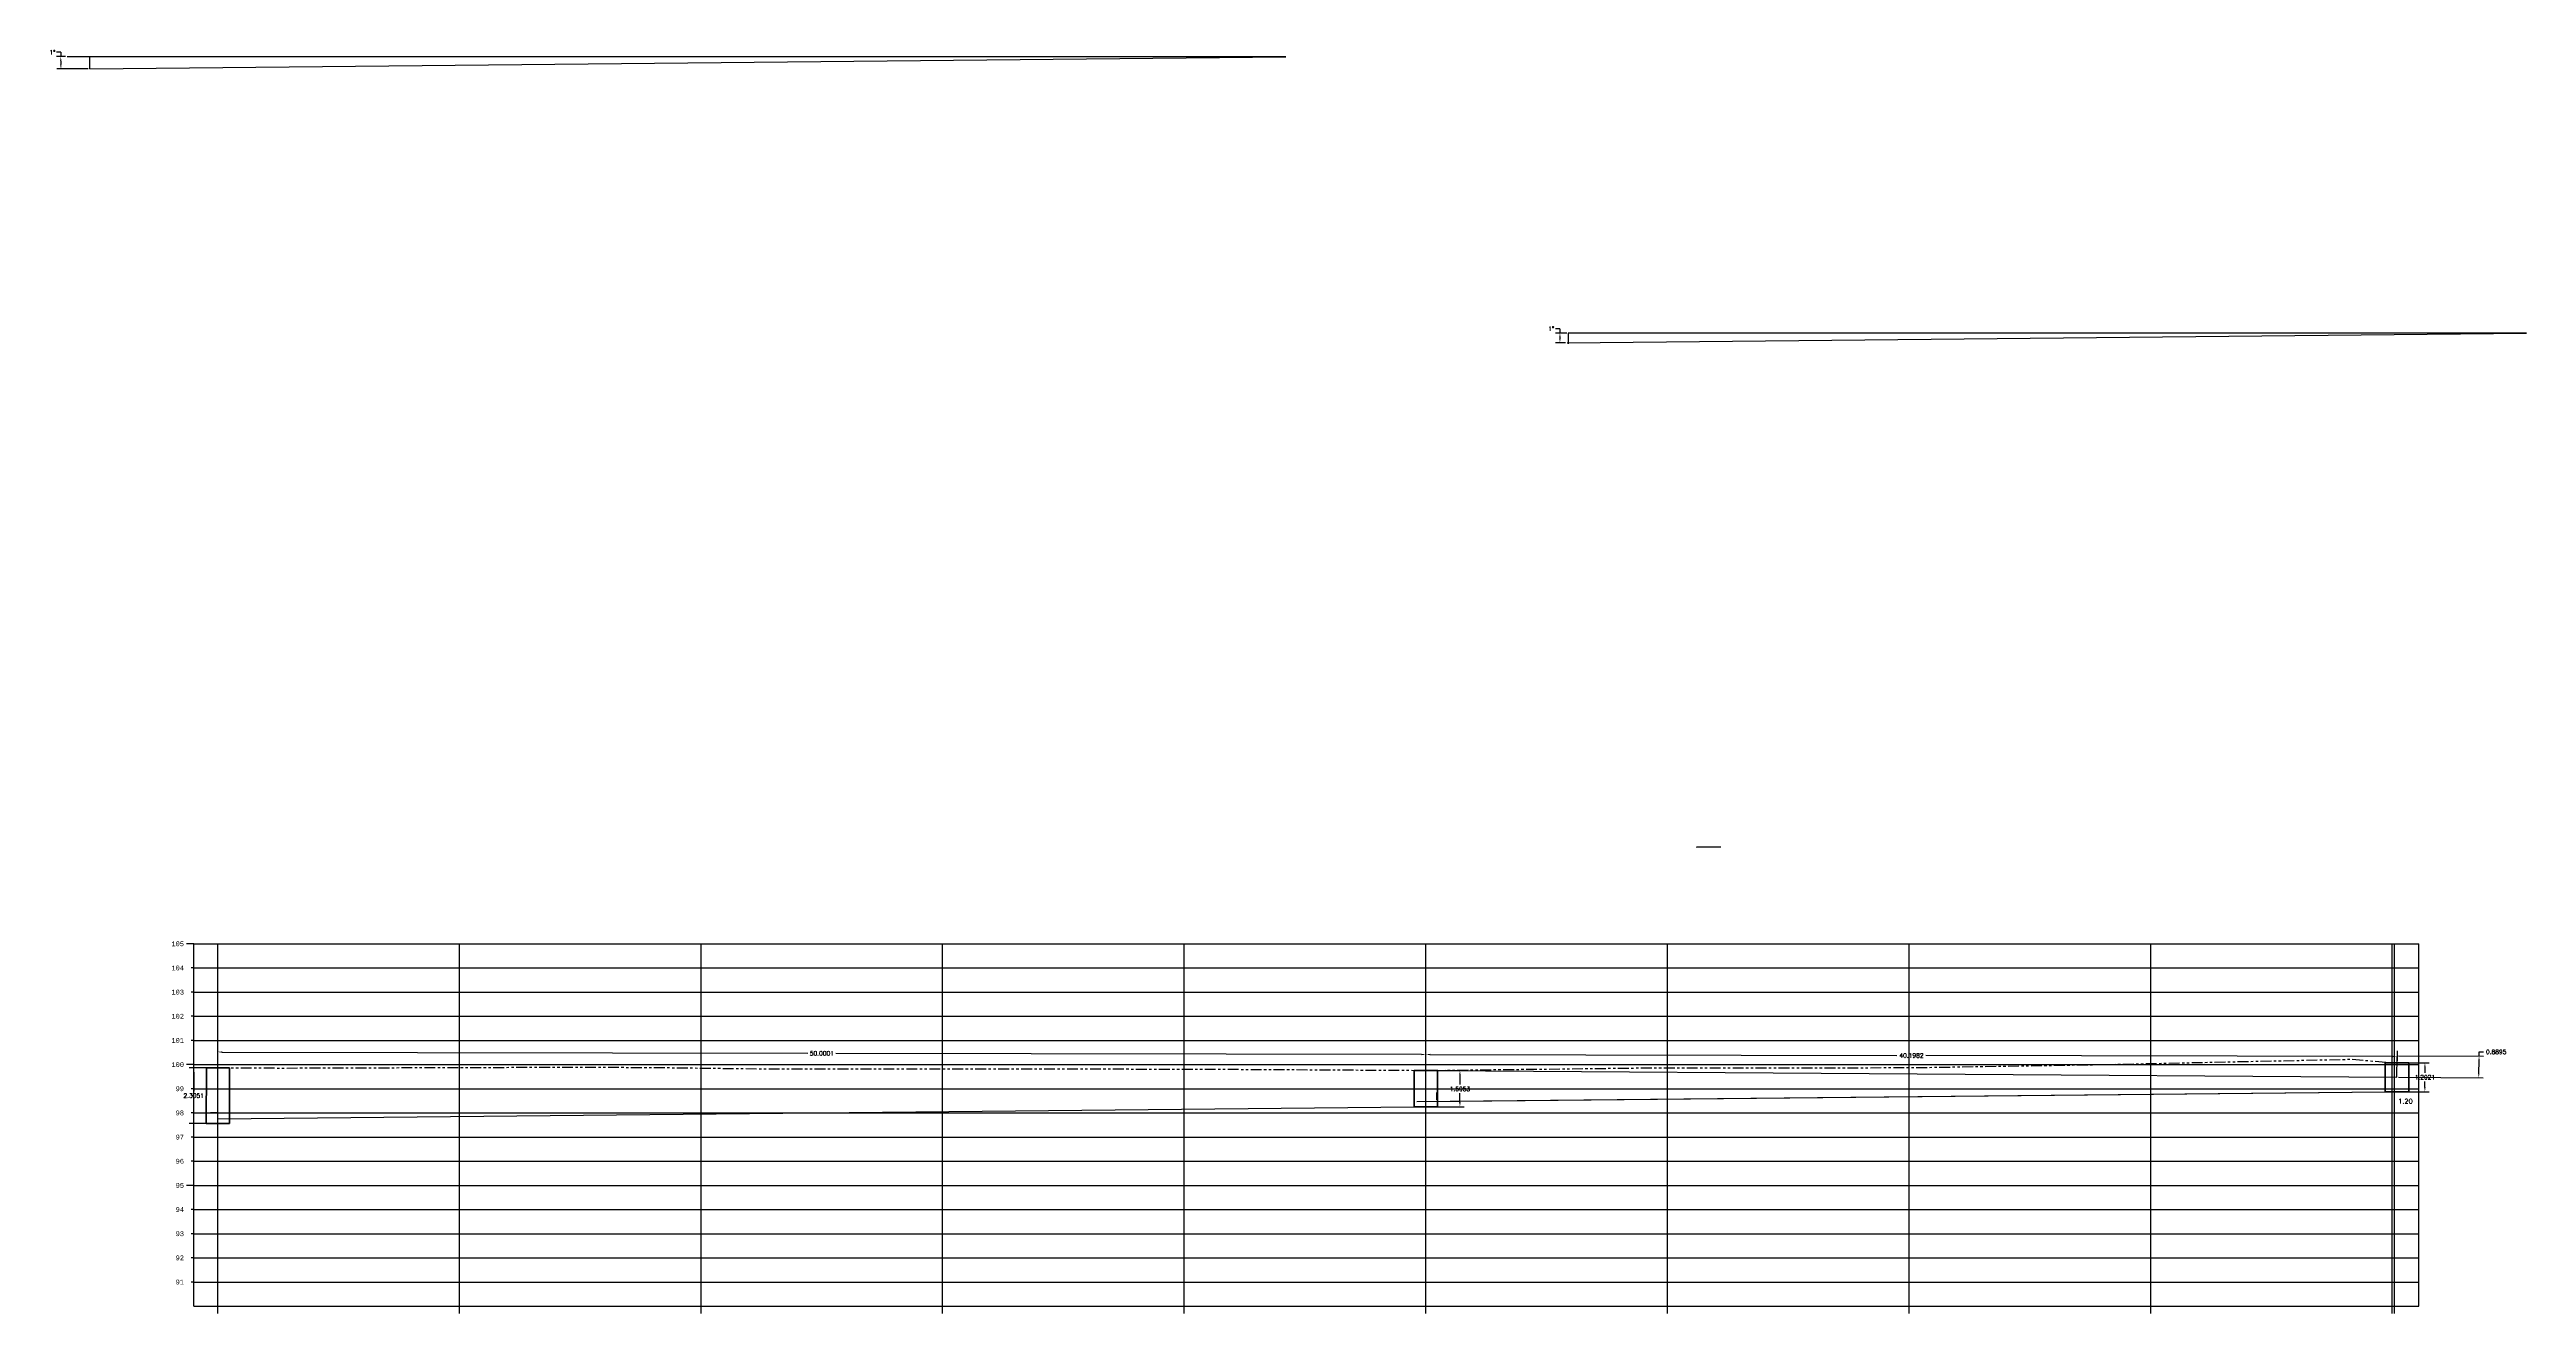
# Model space of a CAD drawing. Header units: metres. Extents: x 0 to 1752, y 632 to 1210.
# Drawn here: x 1550.4 to 1652.9, y 1121 to 1173.3 of the extents above; entities that cross this region are included whole.
import ezdxf
from ezdxf.enums import TextEntityAlignment as Align

# ---------------------------------------------------------------- set-up
doc = ezdxf.new("R2010")
doc.units = ezdxf.units.M
doc.header["$PDMODE"] = 32
doc.header["$PDSIZE"] = 0.2
doc.linetypes.add('SECCION1', pattern=[0.895, 0.45, -0.095, 0.08, -0.095, 0.08, -0.095])
for name, color, linetype in [('CVL_PERF', 2, 'SECCION1'), ('CVL_PERF_CUAD', 1, 'Continuous'), ('CVL_PERF_RET', 8, 'Continuous'), ('CVL_PERF_TX', 2, 'Continuous')]:
    doc.layers.add(name, color=color, linetype=linetype)
doc.styles.add('MONOTXT4', font='monotxt4.shx')
doc.styles.get("Standard").update_dxf_attribs({"font": 'simplex.shx'})
doc.dimstyles.get("Standard").update_dxf_attribs({"dimtxt": 0.18, "dimasz": 0.18, "dimexe": 0.18, "dimexo": 0.0625, "dimgap": 0.09, "dimtad": 0, "dimtih": 1, "dimtoh": 1, "dimdec": 4, "dimzin": 0, "dimdsep": 46, "dimtxsty": 'Standard', "dimcen": 0.09, "dimadec": 0, "dimazin": 0, "dimtfac": 1, "dimtdec": 4, "dimtofl": 0, "dimtmove": 0, "dimatfit": 3, "dimfxl": 1, "dimtolj": 1, "dimtzin": 0, "dimarcsym": 0})

# ---------------------------------------------------------------- blocks, each defined once
blk = doc.blocks.new('*D62')
at = {"color": 0, "lineweight": -2, "transparency": 16777216}
for p, q in [((1647.14, 1131.33), (1648.9, 1131.33)), ((1648.72, 1131.15), (1648.72, 1130.91)), ((1647.14, 1130.13), (1648.9, 1130.13)), ((1648.72, 1130.31), (1648.72, 1130.55))]:
    blk.add_line(p, q, dxfattribs=at)
at = {"color": 0, "transparency": 16777216}
for points in [[(1648.69, 1131.15), (1648.75, 1131.15), (1648.72, 1131.33)], [(1648.69, 1130.31), (1648.75, 1130.31), (1648.72, 1130.13)]]:
    blk.add_solid(points, dxfattribs=at)
at = {"layer": 'Defpoints', "color": 0, "transparency": 16777216}
for p in [(1647.08, 1131.33), (1648.72, 1131.33), (1647.08, 1130.13)]:
    blk.add_point(p, dxfattribs=at)
at = {"color": 0, "transparency": 16777216, "insert": (1648.72, 1130.73), "char_height": 0.18, "attachment_point": 5}
blk.add_mtext('\\A1;1.2021', dxfattribs=at)
blk = doc.blocks.new('*D63')
at = {"color": 0, "lineweight": -2, "transparency": 16777216}
for p, q in [((1557.37, 1131.18), (1557.37, 1131.96)), ((1607.37, 1131.08), (1607.37, 1131.85)), ((1557.55, 1131.77), (1581.79, 1131.73)), ((1607.19, 1131.67), (1582.95, 1131.72))]:
    blk.add_line(p, q, dxfattribs=at)
at = {"color": 0, "transparency": 16777216}
for points in [[(1557.55, 1131.8), (1557.55, 1131.74), (1557.37, 1131.78)], [(1607.19, 1131.7), (1607.19, 1131.64), (1607.37, 1131.67)]]:
    blk.add_solid(points, dxfattribs=at)
at = {"layer": 'Defpoints', "color": 0, "transparency": 16777216}
for p in [(1557.37, 1131.78), (1557.37, 1131.11), (1607.37, 1131.01)]:
    blk.add_point(p, dxfattribs=at)
at = {"color": 0, "transparency": 16777216, "insert": (1582.37, 1131.72), "char_height": 0.18, "attachment_point": 5}
blk.add_mtext('\\A1;50.0001', dxfattribs=at)
blk = doc.blocks.new('*D67')
at = {"color": 0, "lineweight": -2, "transparency": 16777216}
for p, q in [((1607.37, 1131.08), (1607.37, 1131.85)), ((1647.57, 1131.82), (1647.57, 1131.41)), ((1607.55, 1131.67), (1626.87, 1131.63)), ((1647.39, 1131.59), (1628.07, 1131.63))]:
    blk.add_line(p, q, dxfattribs=at)
at = {"color": 0, "transparency": 16777216}
for points in [[(1607.55, 1131.7), (1607.55, 1131.64), (1607.37, 1131.67)], [(1647.39, 1131.62), (1647.39, 1131.56), (1647.57, 1131.59)]]:
    blk.add_solid(points, dxfattribs=at)
at = {"layer": 'Defpoints', "color": 0, "transparency": 16777216}
for p in [(1647.57, 1131.89), (1607.37, 1131.01), (1647.57, 1131.59)]:
    blk.add_point(p, dxfattribs=at)
at = {"color": 0, "transparency": 16777216, "insert": (1627.47, 1131.63), "char_height": 0.18, "attachment_point": 5}
blk.add_mtext('\\A1;40.1982', dxfattribs=at)
blk = doc.blocks.new('*D72')
at = {"color": 0, "lineweight": -2, "transparency": 16777216}
for p, q in [((1557.31, 1131.12), (1556.19, 1131.12)), ((1556.37, 1130.94), (1556.37, 1130.15)), ((1556.37, 1129), (1556.37, 1129.79)), ((1557.31, 1128.82), (1556.19, 1128.82))]:
    blk.add_line(p, q, dxfattribs=at)
at = {"color": 0, "lineweight": 25, "transparency": 16777216}
for points in [[(1556.34, 1130.94), (1556.4, 1130.94), (1556.37, 1131.12)], [(1556.34, 1129), (1556.4, 1129), (1556.37, 1128.82)]]:
    blk.add_solid(points, dxfattribs=at)
at = {"layer": 'Defpoints', "color": 0, "lineweight": 25, "transparency": 16777216}
for p in [(1557.37, 1131.12), (1556.37, 1128.82), (1557.37, 1128.82)]:
    blk.add_point(p, dxfattribs=at)
at = {"color": 0, "transparency": 16777216, "insert": (1556.37, 1129.97), "char_height": 0.18, "attachment_point": 5}
blk.add_mtext('\\A1;2.3051', dxfattribs=at)
blk = doc.blocks.new('*D85')
at = {"layer": 'CVL_PERF_CUAD', "color": 0, "lineweight": -2, "transparency": 16777216}
for p, q in [((1607.53, 1131.01), (1608.96, 1131.01)), ((1608.78, 1130.83), (1608.78, 1130.43)), ((1608.78, 1129.69), (1608.78, 1130.07)), ((1607.53, 1129.51), (1608.96, 1129.51))]:
    blk.add_line(p, q, dxfattribs=at)
at = {"layer": 'CVL_PERF_CUAD', "color": 0, "lineweight": 25, "transparency": 16777216}
for points in [[(1608.75, 1130.83), (1608.81, 1130.83), (1608.78, 1131.01)], [(1608.75, 1129.69), (1608.81, 1129.69), (1608.78, 1129.51)]]:
    blk.add_solid(points, dxfattribs=at)
at = {"layer": 'Defpoints', "color": 0, "lineweight": 25, "transparency": 16777216}
for p in [(1607.47, 1131.01), (1607.47, 1129.51), (1608.78, 1129.51)]:
    blk.add_point(p, dxfattribs=at)
at = {"layer": 'CVL_PERF_CUAD', "color": 0, "lineweight": 25, "transparency": 16777216, "insert": (1608.78, 1130.25), "char_height": 0.18, "attachment_point": 5}
blk.add_mtext('\\A1;1.5053', dxfattribs=at)
blk = doc.blocks.new('*D100')
at = {"layer": 'CVL_PERF_CUAD', "color": 0, "lineweight": -2, "transparency": 16777216}
for p, q in [((1647.63, 1131.62), (1651.14, 1131.6)), ((1650.95, 1130.89), (1650.96, 1131.42)), ((1650.96, 1131.6), (1650.96, 1131.78)), ((1650.96, 1131.78), (1651.14, 1131.78)), ((1647.63, 1130.73), (1651.13, 1130.71))]:
    blk.add_line(p, q, dxfattribs=at)
at = {"layer": 'CVL_PERF_CUAD', "color": 0, "lineweight": 25, "transparency": 16777216}
for points in [[(1650.92, 1130.89), (1650.98, 1130.89), (1650.95, 1130.71)], [(1650.93, 1131.42), (1650.99, 1131.42), (1650.96, 1131.6)]]:
    blk.add_solid(points, dxfattribs=at)
at = {"layer": 'Defpoints', "color": 0, "lineweight": 25, "transparency": 16777216}
for p in [(1647.57, 1131.62), (1650.96, 1131.6), (1647.56, 1130.73)]:
    blk.add_point(p, dxfattribs=at)
at = {"layer": 'CVL_PERF_CUAD', "color": 0, "lineweight": 25, "transparency": 16777216, "insert": (1651.67, 1131.78), "char_height": 0.18, "attachment_point": 5}
blk.add_mtext('\\A1;0.8895', dxfattribs=at)
blk = doc.blocks.new('*D89')
at = {"layer": 'CVL_PERF_CUAD', "color": 0, "lineweight": -2, "transparency": 16777216}
for p, q in [((1612.92, 1161.71), (1612.74, 1161.71)), ((1613.2, 1161.53), (1612.74, 1161.53)), ((1613.15, 1161.13), (1612.74, 1161.13))]:
    blk.add_line(p, q, dxfattribs=at)
for start, end in [(179.7422, 180), (180.2578, 180.3152)]:
    blk.add_arc((1652.92, 1161.53), 40.01, start, end, dxfattribs=at)
at = {"layer": 'CVL_PERF_CUAD', "color": 0, "lineweight": 25, "transparency": 16777216}
for points in [[(1612.89, 1161.35), (1612.95, 1161.35), (1612.92, 1161.53)], [(1612.95, 1161.31), (1612.89, 1161.31), (1612.92, 1161.13)]]:
    blk.add_solid(points, dxfattribs=at)
at = {"layer": 'Defpoints', "color": 0, "lineweight": 25, "transparency": 16777216}
for p in [(1612.92, 1161.26), (1613.22, 1161.13), (1613.27, 1161.53), (1652.92, 1161.53), (1652.92, 1161.53)]:
    blk.add_point(p, dxfattribs=at)
at = {"layer": 'CVL_PERF_CUAD', "color": 0, "lineweight": 25, "transparency": 16777216, "insert": (1612.56, 1161.71), "char_height": 0.18, "attachment_point": 5}
blk.add_mtext('\\A1;1°', dxfattribs=at)
blk = doc.blocks.new('*D90')
at = {"layer": 'CVL_PERF_CUAD', "color": 0, "lineweight": -2, "transparency": 16777216}
for p, q in [((1550.87, 1173.15), (1550.69, 1173.15)), ((1551.07, 1172.97), (1550.69, 1172.97)), ((1552, 1172.47), (1550.7, 1172.46))]:
    blk.add_line(p, q, dxfattribs=at)
for start, end in [(179.7966, 180), (180.2034, 180.3695)]:
    blk.add_arc((1601.58, 1172.97), 50.71, start, end, dxfattribs=at)
at = {"layer": 'CVL_PERF_CUAD', "color": 0, "lineweight": 25, "transparency": 16777216}
for points in [[(1550.84, 1172.79), (1550.9, 1172.79), (1550.87, 1172.97)], [(1550.9, 1172.64), (1550.84, 1172.64), (1550.88, 1172.46)]]:
    blk.add_solid(points, dxfattribs=at)
at = {"layer": 'Defpoints', "color": 0, "lineweight": 25, "transparency": 16777216}
for p in [(1551.14, 1172.97), (1601.58, 1172.97), (1601.58, 1172.97), (1550.87, 1172.63), (1552.07, 1172.47)]:
    blk.add_point(p, dxfattribs=at)
at = {"layer": 'CVL_PERF_CUAD', "color": 0, "lineweight": 25, "transparency": 16777216, "insert": (1550.52, 1173.15), "char_height": 0.18, "attachment_point": 5}
blk.add_mtext('\\A1;1°', dxfattribs=at)

msp = doc.modelspace()

# ---------------------------------------------------------------- linework, layer by layer
for p, q in [((1557.36987, 1131.11835), (1557.07416, 1131.11835)), ((1557.36987, 1129.25424), (1557.36987, 1131.11835)), ((1558.34312, 1131.11835), (1558.34312, 1131.11835)), ((1607.82253, 1129.80216), (1607.82253, 1130.10403)), ((1607.82253, 1129.80216), (1607.82253, 1129.94744)), ((1557.36987, 1129.25424), (1557.06889, 1129.25424)), ((1558.324, 1129.25424), (1558.59496, 1129.25424))]:
    msp.add_line(p, q)
at = {"color": 242, "lineweight": 70, "true_color": 0xcd2027}
msp.add_lwpolyline([(1556.89605, 1131.11479), (1557.85018, 1131.11479), (1557.84693, 1128.81687), (1556.8928, 1128.81687)], close=True, dxfattribs=at)
at = {"color": 1, "lineweight": 70}
for points in [[(1606.88324, 1131.01324), (1607.85649, 1131.01324), (1607.85649, 1129.50791), (1606.88324, 1129.50791)], [(1647.0774, 1131.3306), (1648.05065, 1131.3306), (1648.05065, 1130.12848), (1647.0774, 1130.12848)]]:
    msp.add_lwpolyline(points, close=True, dxfattribs=at)
at = {"layer": 'CVL_PERF', "color": 2, "linetype": 'SECCION1', "flags": 128}
msp.add_lwpolyline([(1557.36987, 1131.12196), (1559.99396, 1131.11224), (1571.5226, 1131.14724), (1575.23515, 1131.13827), (1580.01143, 1131.07524), (1597.40412, 1131.07124), (1607.46615, 1131.01324), (1617.0461, 1131.12524), (1627.45062, 1131.12724), (1635.69525, 1131.26224), (1645.69746, 1131.47724), (1647.46558, 1131.32424)], dxfattribs=at)
at = {"layer": 'CVL_PERF_CUAD', "color": 8, "linetype": 'Continuous'}
for p, q in [((1556.36987, 1136.25424), (1556.06987, 1136.25424)), ((1556.36987, 1135.25424), (1556.26987, 1135.25424)), ((1556.36987, 1134.25424), (1556.26987, 1134.25424)), ((1556.36987, 1133.25424), (1556.26987, 1133.25424)), ((1556.36987, 1132.25424), (1556.26987, 1132.25424)), ((1556.36987, 1131.25424), (1556.06987, 1131.25424)), ((1556.36987, 1130.25424), (1556.26987, 1130.25424)), ((1556.36987, 1129.25424), (1556.26987, 1129.25424)), ((1556.36987, 1128.25424), (1556.26987, 1128.25424)), ((1556.36987, 1127.25424), (1556.26987, 1127.25424)), ((1556.36987, 1126.25424), (1556.06987, 1126.25424)), ((1556.36987, 1125.25424), (1556.26987, 1125.25424)), ((1556.36987, 1124.25424), (1556.26987, 1124.25424)), ((1556.36987, 1123.25424), (1556.26987, 1123.25424)), ((1556.36987, 1122.25424), (1556.26987, 1122.25424))]:
    msp.add_line(p, q, dxfattribs=at)
at = {"layer": 'CVL_PERF_CUAD', "color": 1, "linetype": 'Continuous'}
for p, q in [((1556.36987, 1121.25424), (1556.36987, 1136.25424)), ((1556.36987, 1136.25424), (1648.46558, 1136.25424)), ((1648.46558, 1121.25424), (1648.46558, 1136.25424)), ((1556.36987, 1121.25424), (1648.46558, 1121.25424))]:
    msp.add_line(p, q, dxfattribs=at)
at = {"layer": 'CVL_PERF_CUAD', "lineweight": 25, "flags": 128}
for points in [[(1601.58006, 1172.96645), (1551.13597, 1172.96645)], [(1552.06668, 1172.47132), (1601.58006, 1172.96645)], [(1552.06668, 1172.47132), (1552.07861, 1172.96645)], [(1613.21603, 1161.13266), (1652.92356, 1161.52973)], [(1652.92356, 1161.52973), (1613.2655, 1161.52973)], [(1613.2655, 1161.52973), (1613.2655, 1161.08511)], [(1619.57621, 1140.25592), (1618.57621, 1140.25592)], [(1618.57621, 1140.25592), (1618.57621, 1140.24592)], [(1607.85649, 1131.01324), (1647.56402, 1130.72954), (1647.56931, 1131.59311)], [(1607, 1129.72001), (1647.0774, 1130.12079)], [(1557.36987, 1129.01277), (1606.88324, 1129.50791)]]:
    msp.add_lwpolyline(points, dxfattribs=at)
at = {"layer": 'CVL_PERF_CUAD', "color": 40, "lineweight": 25, "true_color": 0xf8d731, "flags": 128}
msp.add_lwpolyline([(1607.36987, 1129.73141), (1647.0774, 1130.12848)], dxfattribs=at)
at = {"layer": 'CVL_PERF_RET', "color": 8, "linetype": 'Continuous'}
for p, q in [((1557.36987, 1120.95424), (1557.36987, 1136.25424)), ((1567.36987, 1120.95424), (1567.36987, 1136.25424)), ((1577.36987, 1120.95424), (1577.36987, 1136.25424)), ((1587.36987, 1120.95424), (1587.36987, 1136.25424)), ((1597.36987, 1120.95424), (1597.36987, 1136.25424)), ((1607.36987, 1120.95424), (1607.36987, 1136.25424)), ((1617.36987, 1120.95424), (1617.36987, 1136.25424)), ((1627.36987, 1120.95424), (1627.36987, 1136.25424)), ((1637.36987, 1120.95424), (1637.36987, 1136.25424)), ((1647.36987, 1120.95424), (1647.36987, 1136.25424)), ((1647.46558, 1120.95424), (1647.46558, 1136.25424)), ((1556.36987, 1135.25424), (1648.46558, 1135.25424)), ((1556.36987, 1134.25424), (1648.46558, 1134.25424)), ((1556.36987, 1133.25424), (1648.46558, 1133.25424)), ((1556.36987, 1132.25424), (1648.46558, 1132.25424)), ((1556.36987, 1131.25424), (1648.46558, 1131.25424)), ((1556.36987, 1130.25424), (1648.46558, 1130.25424)), ((1556.36987, 1129.25424), (1648.46558, 1129.25424)), ((1556.36987, 1128.25424), (1648.46558, 1128.25424)), ((1556.36987, 1127.25424), (1648.46558, 1127.25424)), ((1556.36987, 1126.25424), (1648.46558, 1126.25424)), ((1556.36987, 1125.25424), (1648.46558, 1125.25424)), ((1556.36987, 1124.25424), (1648.46558, 1124.25424)), ((1556.36987, 1123.25424), (1648.46558, 1123.25424)), ((1556.36987, 1122.25424), (1648.46558, 1122.25424))]:
    msp.add_line(p, q, dxfattribs=at)

# ---------------------------------------------------------------- texts
at = {"insert": (1647.61741, 1129.83898), "char_height": 0.2, "width": 0.57, "attachment_point": 1}
msp.add_mtext('1.20', dxfattribs=at)
at = {"layer": 'CVL_PERF_TX', "color": 2, "style": 'MONOTXT4'}
for s, p in [('105', (1555.96987, 1136.25424)), ('104', (1555.96987, 1135.25424)), ('103', (1555.96987, 1134.25424)), ('102', (1555.96987, 1133.25424)), ('101', (1555.96987, 1132.25424)), ('100', (1555.96987, 1131.25424)), ('99', (1555.96987, 1130.25424)), ('98', (1555.96987, 1129.25424)), ('97', (1555.96987, 1128.25424)), ('96', (1555.96987, 1127.25424)), ('95', (1555.96987, 1126.25424)), ('94', (1555.96987, 1125.25424)), ('93', (1555.96987, 1124.25424)), ('92', (1555.96987, 1123.25424)), ('91', (1555.96987, 1122.25424))]:
    msp.add_text(s, height=0.2, dxfattribs=at).set_placement(p, align=Align.MIDDLE_RIGHT)

# ---------------------------------------------------------------- dimensions: what is measured, and where the dimension line sits
dim = msp.add_aligned_dim(p1=(1607.36987, 1131.01379), p2=(1557.36987, 1131.11479), distance=-0.66052, dimstyle='Standard')
dim.commit()
dim.dimension.update_dxf_attribs({"geometry": '*D63', "text_midpoint": (1582.3712, 1131.72481)})
dim = msp.add_linear_dim(base=(1647.56931, 1131.59311), p1=(1607.36987, 1131.01379), p2=(1647.56991, 1131.88746), angle=359.8842596, dimstyle='Standard', override={"dimtmove": 1})
dim.commit()
dim.dimension.update_dxf_attribs({"geometry": '*D67', "text_midpoint": (1627.47026, 1131.63371)})
for base, p1, p2, picture, middle in [((1556.36987, 1128.81687), (1557.36987, 1131.12196), (1557.36987, 1128.81687), '*D72', (1556.36987, 1129.96941)), ((1648.723, 1131.3306), (1647.0774, 1130.12848), (1647.0774, 1131.3306), '*D62', (1648.723, 1130.72954))]:
    dim = msp.add_linear_dim(base=base, p1=p1, p2=p2, angle=90, dimstyle='Standard')
    dim.commit()
    dim.dimension.update_dxf_attribs({"geometry": picture, "text_midpoint": middle})
at = {"layer": 'CVL_PERF_CUAD', "lineweight": 25}
for base, line1, line2, picture, middle in [((1550.87412, 1172.62842), ((1552.06668, 1172.47132), (1601.58006, 1172.96645)), ((1601.58006, 1172.96645), (1551.13597, 1172.96645)), '*D90', (1550.51759, 1173.14645)), ((1612.91617, 1161.26302), ((1613.21603, 1161.13266), (1652.92356, 1161.52973)), ((1652.92356, 1161.52973), (1613.2655, 1161.52973)), '*D89', (1612.55997, 1161.70973))]:
    dim = msp.add_angular_dim_2l(base=base, line1=line1, line2=line2, dimstyle='Standard', dxfattribs=at)
    dim.commit()
    dim.dimension.update_dxf_attribs({"geometry": picture, "text_midpoint": middle})
dim = msp.add_aligned_dim(p1=(1647.56402, 1130.72954), p2=(1647.56937, 1131.61904), distance=-3.3879, dimstyle='Standard', dxfattribs=at)
dim.commit()
dim.dimension.update_dxf_attribs({"geometry": '*D100', "text_midpoint": (1651.674, 1131.77868)})
dim = msp.add_linear_dim(base=(1608.78132, 1129.50791), p1=(1607.46615, 1131.01324), p2=(1607.46615, 1129.50791), angle=90, dimstyle='Standard', dxfattribs=at)
dim.commit()
dim.dimension.update_dxf_attribs({"geometry": '*D85', "text_midpoint": (1608.78132, 1130.25424), "dimtype": 160})

doc.saveas('drawing.dxf')
